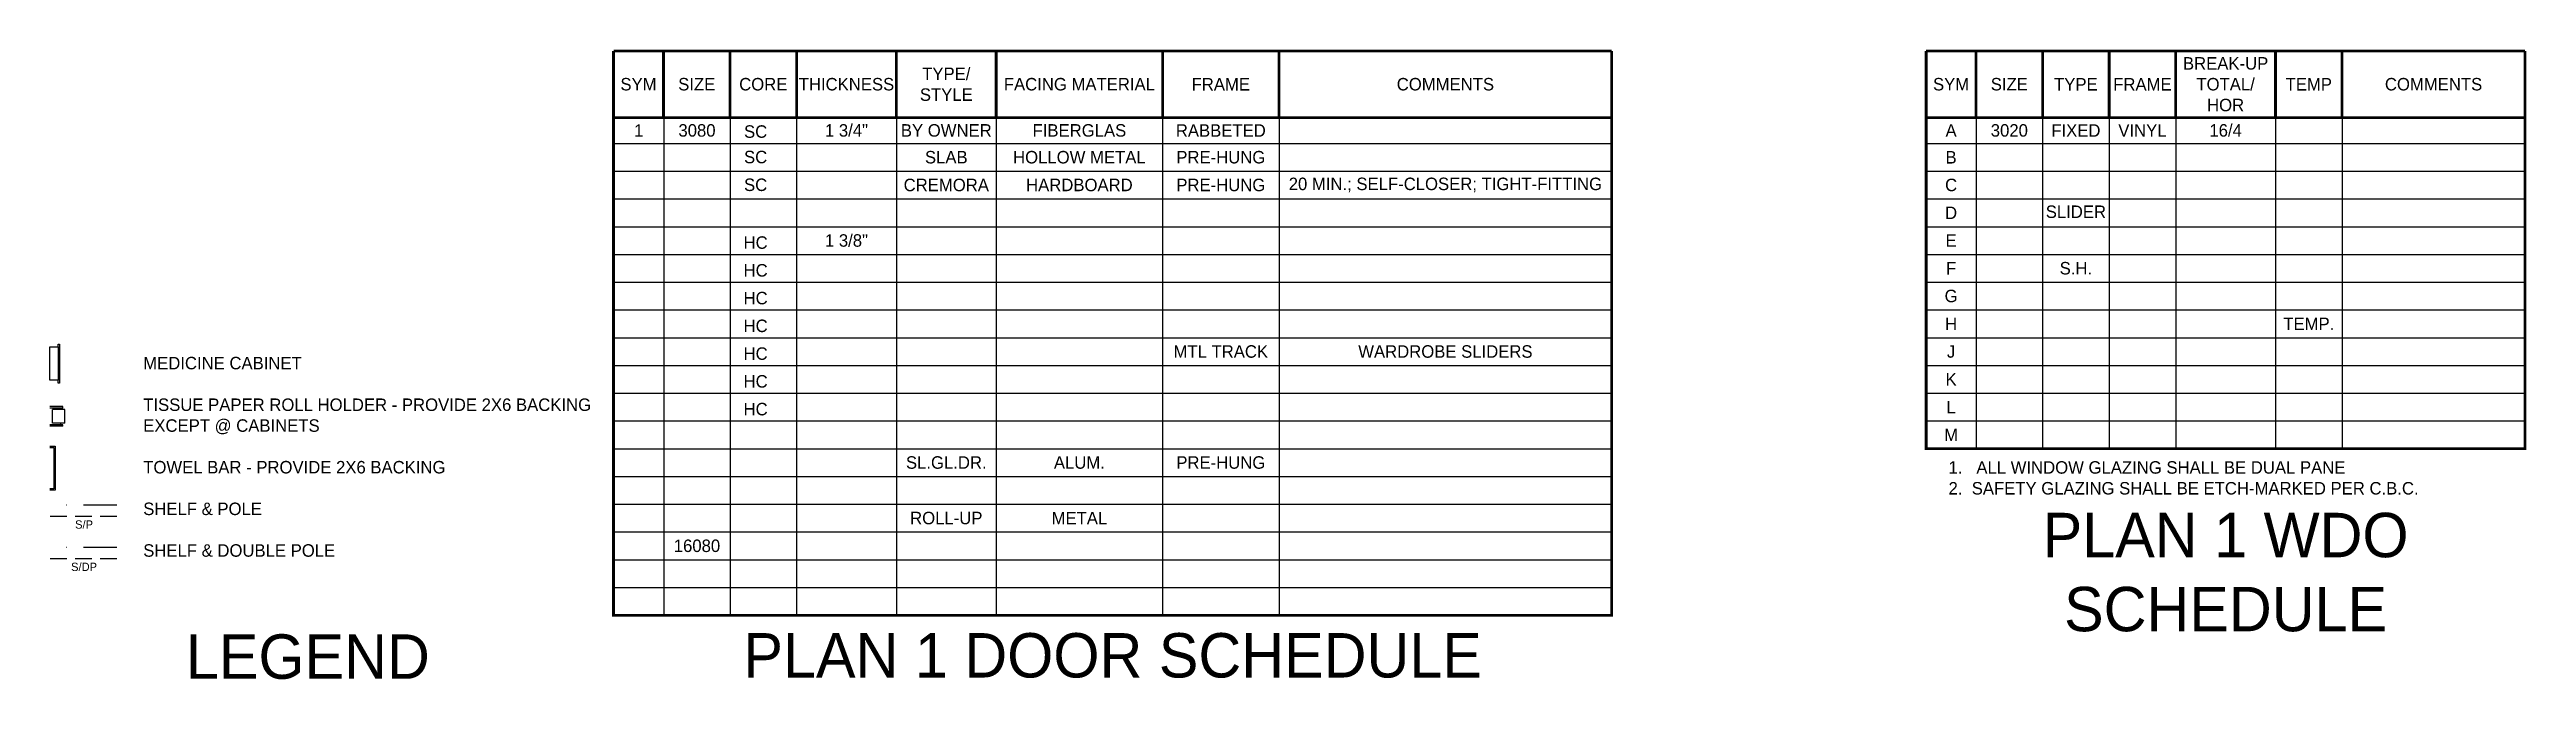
# Model space of a CAD drawing. Extents: x -3307 to 0, y -1500 to 1334.
# Drawn here: x -1421 to -528, y -1500 to -1273 of the extents above; entities that cross this region are included whole.
import ezdxf

# ---------------------------------------------------------------- set-up
doc = ezdxf.new("R2010")
doc.units = 0
doc.header["$LTSCALE"] = 48
doc.header["$MEASUREMENT"] = 0
doc.linetypes.add('DASHDOT2', pattern=[0.5, 0.25, -0.125, 0, -0.125])
doc.linetypes.add('HIDDEN2', pattern=[0.1875, 0.125, -0.0625])
for name, color, linetype in [('A-MISC', 6, 'CONTINUOUS'), ('A-POLE', 3, 'HIDDEN2'), ('A-TEXT', 3, 'CONTINUOUS'), ('A_DR_SCH_TXT', 3, 'CONTINUOUS'), ('A_WDO_SCH', 7, 'CONTINUOUS'), ('A_WDO_SCH_TXT', 3, 'CONTINUOUS'), ('AA-MISC', 6, 'CONTINUOUS'), ('TB-text', 3, 'CONTINUOUS')]:
    doc.layers.add(name, color=color, linetype=linetype)
doc.layers.add('A-MISC1', color=1, linetype='CONTINUOUS', lineweight=25)
doc.layers.add('A-MISC2', color=1, linetype='CONTINUOUS', lineweight=25)
doc.styles.get("Standard").update_dxf_attribs({"font": 'ERASMD.TTF', "height": 4.5})

msp = doc.modelspace()

# ---------------------------------------------------------------- texts
at = {"layer": 'A-TEXT'}
for s, insert, char_height, width, attachment_point in [('MEDICINE CABINET\\P\\PTISSUE PAPER ROLL HOLDER - PROVIDE 2X6 BACKING EXCEPT @ CABINETS\\P\\PTOWEL BAR - PROVIDE 2X6 BACKING\\P\\PSHELF & POLE\\P\\PSHELF & DOUBLE POLE', (-1387.08634, -1383.54601), 4.5, 168.375, 1), ('S/P', (-1408.42243, -1443.97748), 3, 9.0706308, 5), ('S/DP', (-1408.42243, -1459.2363), 3, 9.0706308, 5), ('LEGEND', (-1327.71743, -1491.6474), 16, 220.5, 5)]:
    msp.add_mtext(s, dxfattribs=dict(at, insert=insert, char_height=char_height, width=width, attachment_point=attachment_point))
at = {"layer": 'A_DR_SCH_TXT', "color": 3, "char_height": 4.5, "attachment_point": 5}
for s, insert, width in [('TYPE/\\PSTYLE', (-1097.46743, -1285.34979), 36), ('FACING MATERIAL', (-1049.46743, -1285.34979), 60), ('FRAME', (-998.46743, -1285.34979), 42), ('COMMENTS', (-917.46743, -1285.34979), 120), ('1', (-1208.37817, -1301.9986), 18.1785198), ('3080', (-1187.37817, -1301.9986), 23.8214802), ('SC', (-1166.23085, -1302.40921), 30), ('1 3/4"', (-1133.46743, -1301.9986), 36), ('BY OWNER', (-1097.46743, -1301.9986), 36), ('FIBERGLAS', (-1049.46743, -1301.9986), 60), ('RABBETED', (-998.46743, -1301.9986), 42), ('SC', (-1166.23085, -1311.58799), 30), ('SLAB', (-1097.46743, -1311.6474), 36), ('HOLLOW METAL', (-1049.46743, -1311.6474), 60), ('PRE-HUNG', (-998.46743, -1311.6474), 42), ('SC', (-1166.23085, -1321.58799), 30), ('CREMORA', (-1097.46743, -1321.6474), 36), ('HARDBOARD', (-1049.46743, -1321.6474), 60), ('PRE-HUNG', (-998.46743, -1321.6474), 42), ('20 MIN.; SELF-CLOSER; TIGHT-FITTING', (-917.46743, -1321.6474), 120), ('1 3/8"', (-1133.46743, -1341.6474), 36), ('HC', (-1166.23085, -1342.40921), 30), ('HC', (-1166.23085, -1352.40921), 30), ('HC', (-1166.23085, -1362.40921), 30), ('HC', (-1166.23085, -1372.40921), 30), ('HC', (-1166.23085, -1382.40921), 30), ('MTL TRACK', (-998.46743, -1381.6474), 42), ('WARDROBE SLIDERS', (-917.46743, -1381.6474), 120), ('HC', (-1166.23085, -1392.40921), 30), ('HC', (-1166.23085, -1402.40921), 30), ('SL.GL.DR.', (-1097.46743, -1421.6474), 36), ('ALUM.', (-1049.46743, -1421.6474), 60), ('PRE-HUNG', (-998.46743, -1421.6474), 42), ('ROLL-UP', (-1097.46743, -1441.6474), 36), ('METAL', (-1049.46743, -1441.6474), 60), ('16080', (-1187.37817, -1451.6474), 23.8214802)]:
    msp.add_mtext(s, dxfattribs=dict(at, insert=insert, width=width))
at = {"layer": 'A_WDO_SCH', "insert": (-736.01177, -1413.64102), "char_height": 4.5, "width": 245.625, "attachment_point": 1}
msp.add_mtext('\\P1.   ALL WINDOW GLAZING SHALL BE DUAL PANE\\P2.  SAFETY GLAZING SHALL BE ETCH-MARKED PER C.B.C.', dxfattribs=at)
at = {"layer": 'A_WDO_SCH_TXT', "color": 3, "char_height": 4.5, "attachment_point": 5}
for s, insert, width in [('BREAK-UP \\PTOTAL/\\PHOR', (-636.08988, -1285.34979), 36), ('SYM', (-1208.46743, -1285.34979), 18), ('SIZE', (-1187.46743, -1285.34979), 24), ('CORE', (-1163.46743, -1285.34979), 24), ('THICKNESS', (-1133.46743, -1285.34979), 36), ('SYM', (-735.08988, -1285.34979), 18), ('SIZE', (-714.08988, -1285.34979), 24), ('TYPE', (-690.08988, -1285.34979), 24), ('FRAME', (-666.08988, -1285.34979), 24), ('TEMP', (-606.08988, -1285.34979), 24), ('COMMENTS', (-561.08988, -1285.34979), 66), ('A', (-735.08988, -1301.9986), 18), ('3020', (-714.08988, -1301.9986), 24), ('FIXED', (-690.08988, -1301.9986), 24), ('VINYL', (-666.08988, -1301.9986), 24), ('16/4', (-636.08988, -1301.9986), 36), ('B', (-735.08988, -1311.6474), 18), ('C', (-735.08988, -1321.6474), 18), ('D', (-735.08988, -1331.6474), 18), ('SLIDER', (-690.08988, -1331.29621), 24), ('E', (-735.08988, -1341.6474), 18), ('F', (-735.08988, -1351.6474), 18), ('S.H.', (-690.08988, -1351.6474), 24), ('G', (-735.08988, -1361.6474), 18), ('H', (-735.08988, -1371.6474), 18), ('TEMP.', (-606.08988, -1371.6474), 24), ('J', (-735.08988, -1381.6474), 18), ('K', (-735.08988, -1391.6474), 18), ('L', (-735.08988, -1401.6474), 18), ('M', (-735.08988, -1411.6474), 18)]:
    msp.add_mtext(s, dxfattribs=dict(at, insert=insert, width=width))
at = {"layer": 'TB-text', "char_height": 16, "attachment_point": 5}
for s, insert, width in [('PLAN 1 WDO \\PSCHEDULE', (-636.08988, -1461.19312), 216), ('PLAN 1 DOOR SCHEDULE', (-1037.46743, -1491.19312), 360)]:
    msp.add_mtext(s, dxfattribs=dict(at, insert=insert, width=width))

# ---------------------------------------------------------------- blocks, each defined once
blk = doc.blocks.new('DERF')
at = {"layer": 'A-MISC2', "linetype": 'Continuous'}
for p, q in [((-1311.21, -1088.68), (-1315.96, -1088.68)), ((-1311.21, -1089.18), (-1315.96, -1089.18)), ((-1314.96, -1094.68), (-1314.96, -1089.68)), ((-1310.46, -1089.68), (-1314.96, -1089.68)), ((-1311.96, -1089.68), (-1311.96, -1089.18)), ((-1311.21, -1089.18), (-1311.21, -1088.68)), ((-1310.46, -1094.68), (-1310.46, -1089.68)), ((-1311.21, -1095.18), (-1315.96, -1095.18)), ((-1311.21, -1095.68), (-1315.96, -1095.68)), ((-1310.46, -1094.68), (-1314.96, -1094.68)), ((-1311.96, -1095.18), (-1311.96, -1094.68)), ((-1311.21, -1095.68), (-1311.21, -1095.18))]:
    blk.add_line(p, q, dxfattribs=at)
blk = doc.blocks.new('A$C55E5684B')
at = {"layer": 'AA-MISC'}
for p, q in [((0, 13), (3, 13)), ((0, 1), (0, 13)), ((3, 13), (3, 14)), ((3, 14), (3.5, 14)), ((3, 13), (3, 1)), ((3.5, 14), (3.5, 0)), ((3, 1), (0, 1)), ((3, 0), (3, 1)), ((3.5, 0), (3, 0))]:
    blk.add_line(p, q, dxfattribs=at)

# ---------------------------------------------------------------- linework, layer by layer
at = {"layer": 'A-MISC'}
for points in [[(-1420.80352, -1415.67269), (-1418.80352, -1415.67269), (-1418.80352, -1431.62647), (-1420.80352, -1431.62647)], [(-1420.80352, -1416.17269), (-1419.30352, -1416.17269), (-1419.30352, -1431.12647), (-1420.80352, -1431.12647)]]:
    msp.add_lwpolyline(points, dxfattribs=at)
at = {"layer": 'A-POLE', "linetype": 'DASHDOT2'}
for p, q in [((-1396.63734, -1437.01405), (-1420.66217, -1437.01405)), ((-1396.63734, -1452.27287), (-1420.66217, -1452.27287))]:
    msp.add_line(p, q, dxfattribs=at)
at = {"layer": 'A-POLE'}
for p, q in [((-1396.63734, -1441.01405), (-1420.87529, -1441.01405)), ((-1396.63734, -1456.27287), (-1420.87529, -1456.27287))]:
    msp.add_line(p, q, dxfattribs=at)
at = {"layer": 'A_DR_SCH_TXT', "color": 7}
for p, q in [((-1199.28891, -1273.34979), (-1199.28891, -1476.6474)), ((-1175.46743, -1273.34979), (-1175.46743, -1476.6474)), ((-1151.46743, -1273.34979), (-1151.46743, -1476.6474)), ((-1115.46743, -1273.34979), (-1115.46743, -1476.6474)), ((-1079.46743, -1273.34979), (-1079.46743, -1476.6474)), ((-1019.46743, -1273.34979), (-1019.46743, -1476.6474)), ((-977.46743, -1273.34979), (-977.46743, -1476.6474)), ((-1217.46743, -1297.34979), (-857.46743, -1297.34979)), ((-1217.46743, -1306.6474), (-857.46743, -1306.6474)), ((-1217.46743, -1316.6474), (-857.46743, -1316.6474)), ((-1217.46743, -1326.6474), (-857.46743, -1326.6474)), ((-1217.46743, -1336.6474), (-857.46743, -1336.6474)), ((-1217.46743, -1346.6474), (-857.46743, -1346.6474)), ((-1217.46743, -1356.6474), (-857.46743, -1356.6474)), ((-1217.46743, -1366.6474), (-857.46743, -1366.6474)), ((-1217.46743, -1376.6474), (-857.46743, -1376.6474)), ((-1217.46743, -1386.6474), (-857.46743, -1386.6474)), ((-1217.46743, -1396.6474), (-857.46743, -1396.6474)), ((-1217.46743, -1406.6474), (-857.46743, -1406.6474)), ((-1217.46743, -1416.6474), (-857.46743, -1416.6474)), ((-1217.46743, -1426.6474), (-857.46743, -1426.6474)), ((-1217.46743, -1436.6474), (-857.46743, -1436.6474)), ((-1217.46743, -1446.6474), (-857.46743, -1446.6474)), ((-1217.46743, -1456.6474), (-857.46743, -1456.6474)), ((-1217.46743, -1466.6474), (-857.46743, -1466.6474)), ((-1217.46743, -1476.6474), (-857.46743, -1476.6474))]:
    msp.add_line(p, q, dxfattribs=at)
at = {"layer": 'A_DR_SCH_TXT', "color": 7, "const_width": 1}
for points in [[(-1217.46743, -1273.34979), (-1217.46743, -1476.6474), (-857.46743, -1476.6474), (-857.46743, -1273.34979)], [(-857.46743, -1273.34979), (-1217.46743, -1273.34979)], [(-1199.46743, -1273.34979), (-1199.46743, -1297.34979)], [(-1175.46743, -1273.34979), (-1175.46743, -1297.34979)], [(-1151.46743, -1273.34979), (-1151.46743, -1297.34979)], [(-1115.46743, -1273.34979), (-1115.46743, -1297.34979)], [(-1079.46743, -1273.34979), (-1079.46743, -1297.34979)], [(-1019.46743, -1273.34979), (-1019.46743, -1297.34979)], [(-977.46743, -1273.34979), (-977.46743, -1297.34979)], [(-857.46743, -1297.34979), (-1217.46743, -1297.34979)]]:
    msp.add_lwpolyline(points, dxfattribs=at)
at = {"layer": 'A_WDO_SCH'}
for p, q in [((-726.08988, -1273.34979), (-726.08988, -1416.6474)), ((-702.08988, -1273.34979), (-702.08988, -1416.6474)), ((-678.08988, -1273.34979), (-678.08988, -1416.6474)), ((-654.08988, -1273.34979), (-654.08988, -1416.6474)), ((-618.08988, -1273.34979), (-618.08988, -1416.6474)), ((-594.08988, -1273.34979), (-594.08988, -1416.6474)), ((-744.08988, -1297.34979), (-528.08988, -1297.34979)), ((-744.08988, -1306.6474), (-528.08988, -1306.6474)), ((-744.08988, -1316.6474), (-528.08988, -1316.6474)), ((-744.08988, -1326.6474), (-528.08988, -1326.6474)), ((-744.08988, -1336.6474), (-528.08988, -1336.6474)), ((-744.08988, -1346.6474), (-528.08988, -1346.6474)), ((-744.08988, -1356.6474), (-528.08988, -1356.6474)), ((-744.08988, -1366.6474), (-528.08988, -1366.6474)), ((-744.08988, -1376.6474), (-528.08988, -1376.6474)), ((-744.08988, -1386.6474), (-528.08988, -1386.6474)), ((-744.08988, -1396.6474), (-528.08988, -1396.6474)), ((-744.08988, -1406.6474), (-528.08988, -1406.6474)), ((-744.08988, -1416.6474), (-528.08988, -1416.6474)), ((-744.08988, -1416.6474), (-528.08988, -1416.6474)), ((-744.08988, -1416.6474), (-528.08988, -1416.6474)), ((-744.08988, -1416.6474), (-528.08988, -1416.6474)), ((-744.08988, -1416.6474), (-528.08988, -1416.6474))]:
    msp.add_line(p, q, dxfattribs=at)
at = {"layer": 'A_WDO_SCH', "const_width": 1}
for points in [[(-744.08988, -1273.34979), (-744.08988, -1416.6474), (-528.08988, -1416.6474), (-528.08988, -1273.34979)], [(-528.08988, -1273.34979), (-744.08988, -1273.34979)], [(-726.08988, -1273.34979), (-726.08988, -1297.34979)], [(-702.08988, -1273.34979), (-702.08988, -1297.34979)], [(-678.08988, -1273.34979), (-678.08988, -1297.34979)], [(-654.08988, -1273.34979), (-654.08988, -1297.34979)], [(-618.08988, -1273.34979), (-618.08988, -1297.34979)], [(-594.08988, -1273.34979), (-594.08988, -1297.34979)], [(-528.08988, -1297.34979), (-744.08988, -1297.34979)]]:
    msp.add_lwpolyline(points, dxfattribs=at)

# ---------------------------------------------------------------- block references
at = {"layer": 'A-MISC1'}
msp.add_blockref('DERF', (-104.84652, -312.80751), dxfattribs=at)
at = {"layer": 'AA-MISC'}
msp.add_blockref('A$C55E5684B', (-1420.80353, -1392.97114), dxfattribs=at)

msp.set_redraw_order([(e.dxf.handle, doc.entitydb.next_handle()) for e in msp.query("TEXT MTEXT ATTDEF DIMENSION ARC_DIMENSION")])  # texts and dimensions are drawn at this point

doc.saveas('drawing.dxf')
